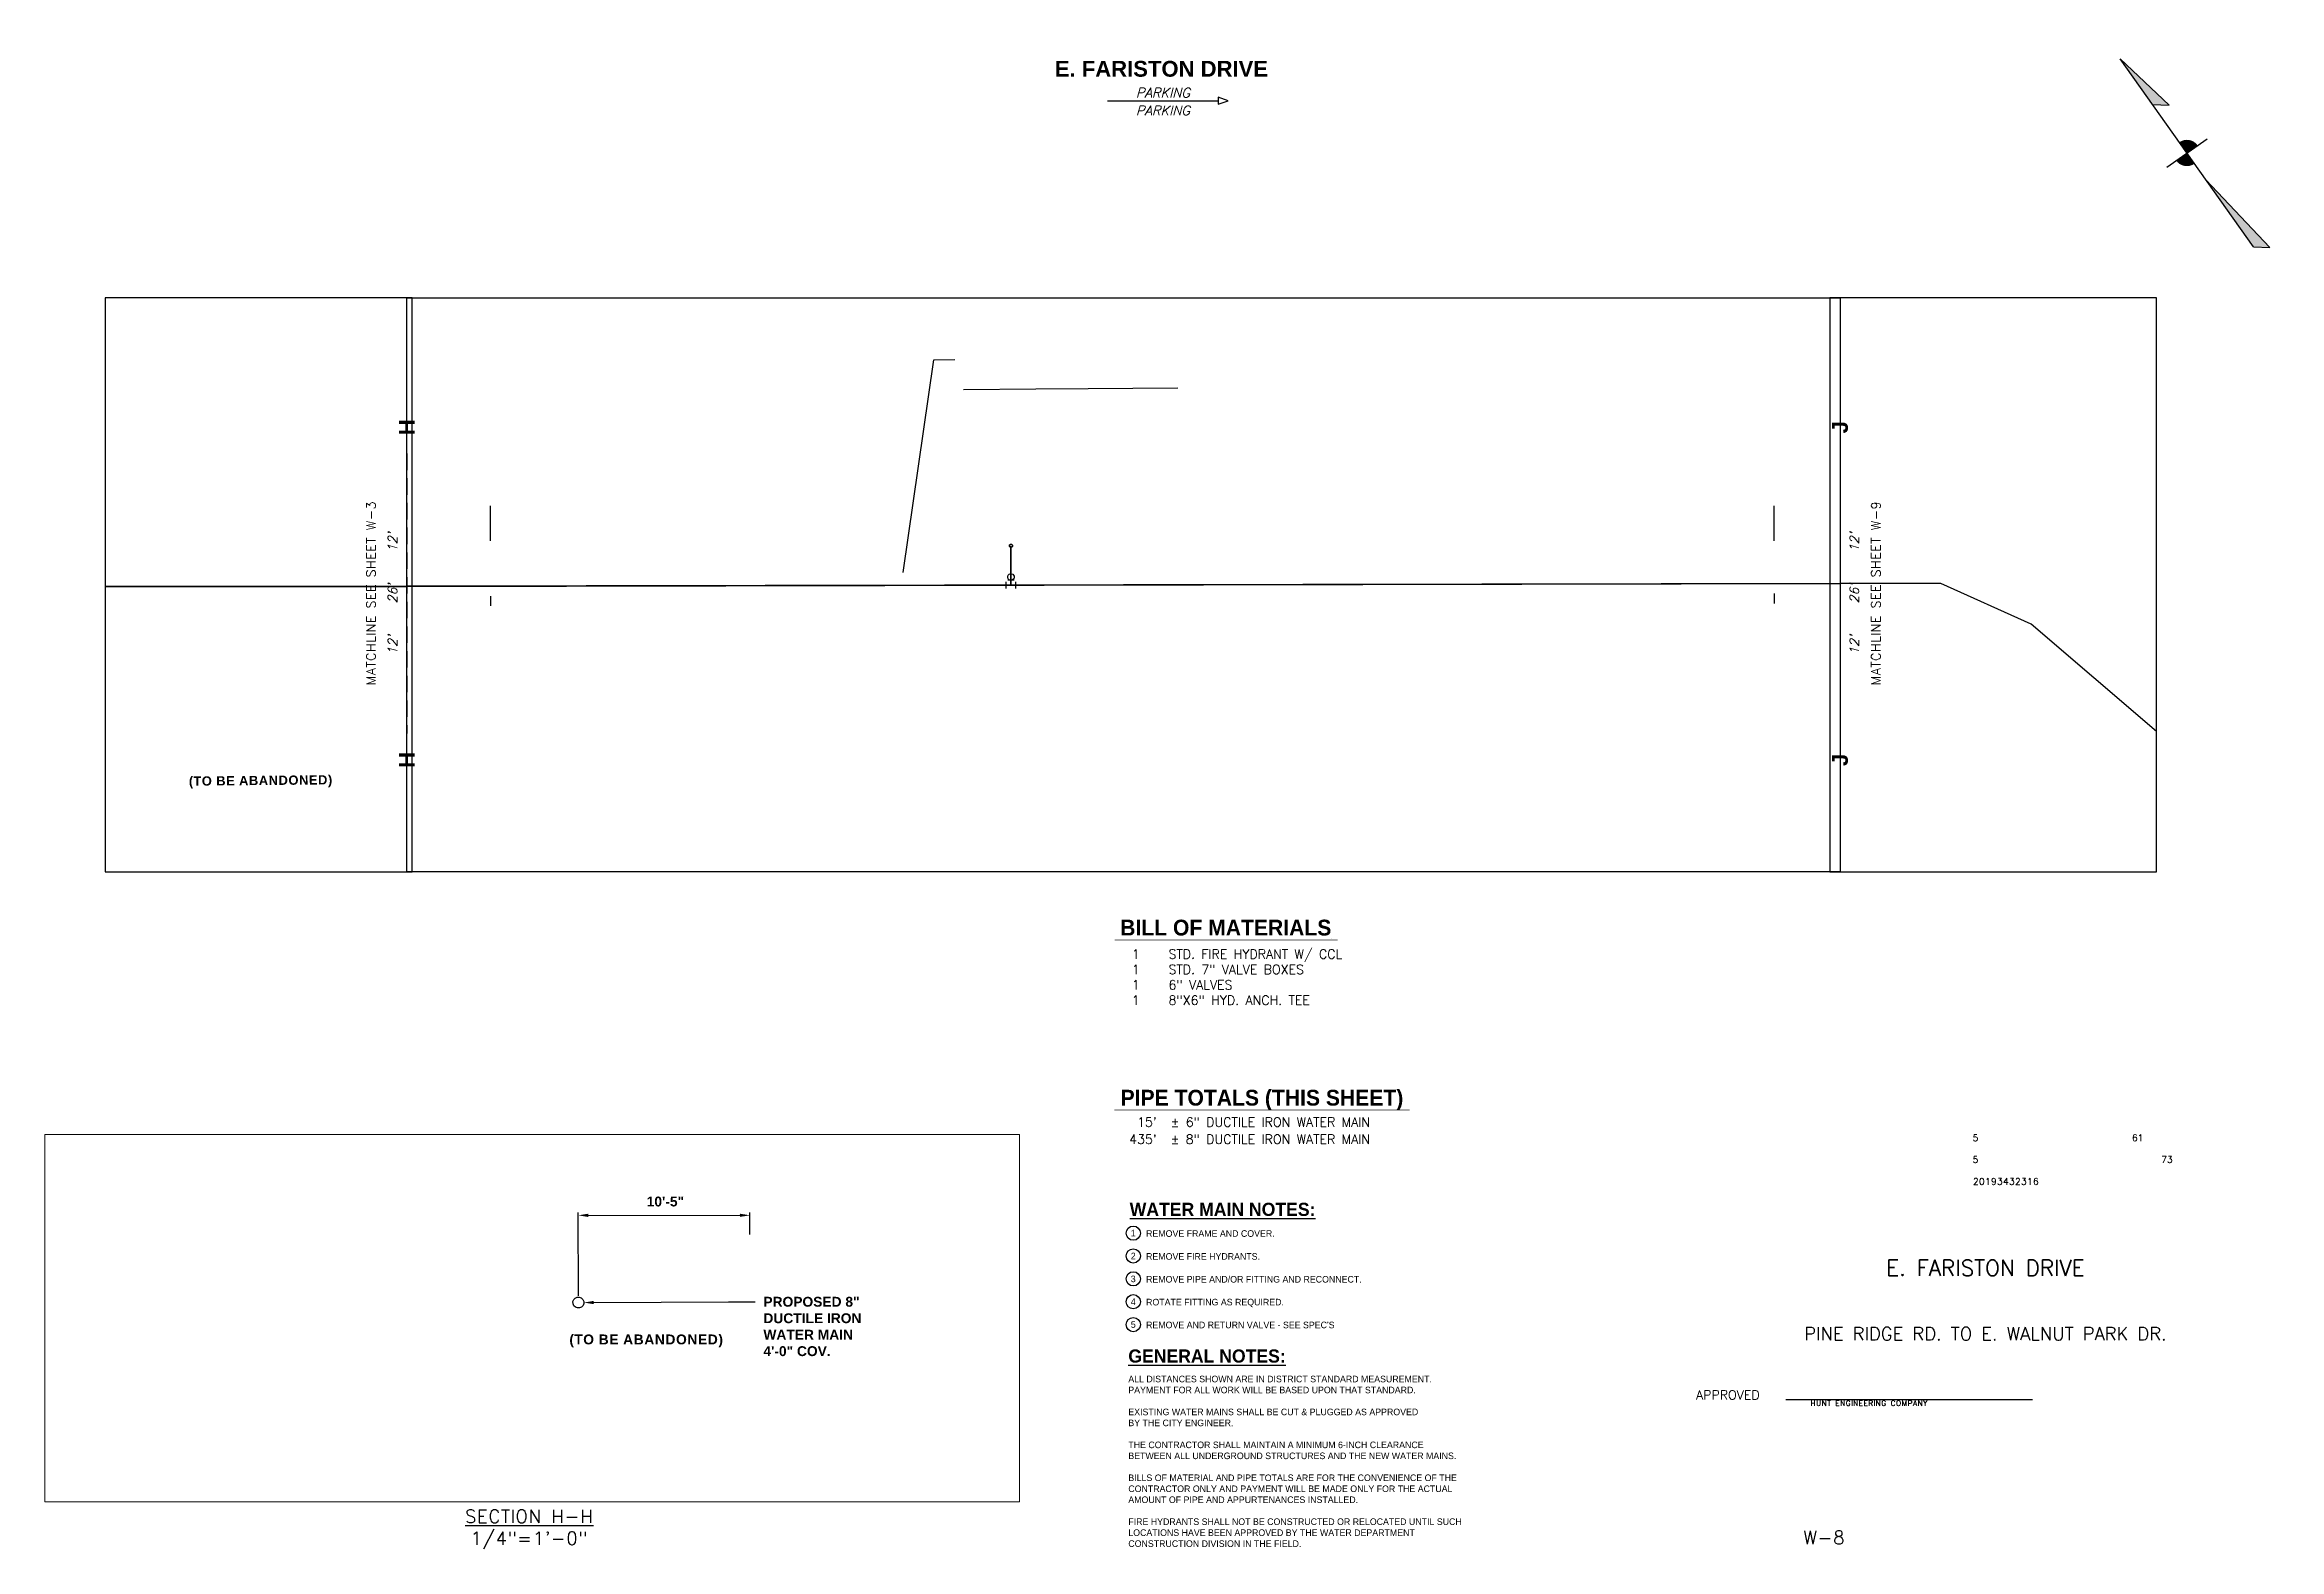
# Paper-space layout 'W8' of a CAD drawing. Header units: feet. Extents: x 1.5 to 35.4, y 0.7 to 23.5.
# The model-space entities are those that its viewports show. They can reach past a viewport. Long polylines and large blocks are cut down to what shows.
import ezdxf
from ezdxf import colors
from ezdxf.entities.mleader import LeaderData, LeaderLine
from ezdxf.enums import TextEntityAlignment as Align
from ezdxf.math import Vec2, Vec3

# ---------------------------------------------------------------- set-up
doc = ezdxf.new("R2010")
doc.units = ezdxf.units.FT
doc.header["$LTSCALE"] = 20
doc.linetypes.add('DASHED2', pattern=[0.375, 0.25, -0.125])
for name, color, linetype in [('BORDER', 4, 'Continuous'), ('C-EX-DIMENSION', 10, 'Continuous'), ('C-EX-ROW', 4, 'Continuous'), ('C-PR-WATER', 4, 'Continuous'), ('C-PR-WATER-ABAND', 3, 'Continuous'), ('C-PR-WATER-ABAND-OFF', 3, 'Continuous'), ('C-PR-WATER-DIM', 4, 'Continuous'), ('C-PR-WATER-FITTING', 4, 'Continuous'), ('C-PR-WATER-TXT', 4, 'Continuous'), ('C-PR-WATER-TXT (W-2)', 4, 'Continuous'), ('C-PR-WATER-TXT-#', 6, 'Continuous'), ('NOTES', 7, 'Continuous')]:
    doc.layers.add(name, color=color, linetype=linetype)
doc.layers.add('C-EX-ROAD-NAME', color=3, linetype='Continuous', lineweight=30)
doc.layers.add('CALC', color=10, linetype='Continuous', plot=False)
doc.layers.add('VIEWPORT', color=5, linetype='Continuous', plot=False)
doc.styles.add('ARIAL', font='arialbd.ttf', dxfattribs={"height": 0.24})
doc.styles.add('BOLD', font='BOLD.SHX')
doc.styles.add('Copy of PROPOSED', font='arialbd.ttf', dxfattribs={"height": 0.6})
doc.styles.add('EXISTING', font='simplex.shx', dxfattribs={"oblique": 15, "height": 2.8})
doc.styles.add('L100', font='MONOPLEX', dxfattribs={"height": 2})
doc.styles.add('L140Proposed', font='simplex.shx', dxfattribs={"height": 1.6})
doc.styles.add('PROPOSED', font='simplex.shx')
doc.styles.add('PROPOSED PLAN', font='arialbd.ttf', dxfattribs={"height": 2.8})
doc.styles.add('PROPOSED SECTION', font='arialbd.ttf')
doc.styles.add('Simplex Ob', font='simplex.shx', dxfattribs={"oblique": 15})
doc.styles.add('SL80', font='simplex.shx', dxfattribs={"oblique": 15, "height": 1.6})
doc.styles.get("Standard").update_dxf_attribs({"font": 'simplex.shx'})
doc.dimstyles.new('Copy of PWD Proposed Section', dxfattribs={"dimtxt": 0.6, "dimasz": 0.6, "dimexe": 0.18, "dimexo": 0.0625, "dimgap": 0.07, "dimtad": 0, "dimdec": 0, "dimlfac": 12, "dimzin": 1, "dimdsep": 46, "dimlunit": 4, "dimtxsty": 'Copy of PROPOSED', "dimcen": 0, "dimclrd": 3, "dimclre": 256, "dimclrt": 3, "dimadec": 1, "dimazin": 0, "dimtfac": 1, "dimtdec": 0, "dimtmove": 2, "dimatfit": 2, "dimfxl": 0.18, "dimfrac": 2, "dimtolj": 1, "dimtzin": 0, "dimlwd": -1, "dimarcsym": 0})
doc.dimstyles.new('PWD Proposed', dxfattribs={"dimtxt": 2.8, "dimasz": 3, "dimexe": 0.18, "dimexo": 0.0625, "dimgap": 1, "dimtad": 0, "dimdec": 0, "dimlfac": 12, "dimzin": 1, "dimdsep": 46, "dimlunit": 4, "dimtxsty": 'PROPOSED PLAN', "dimcen": 0, "dimse1": 1, "dimse2": 1, "dimclrd": 256, "dimclrt": 3, "dimadec": 1, "dimazin": 0, "dimtfac": 1, "dimtdec": 0, "dimtofl": 0, "dimtmove": 0, "dimatfit": 1, "dimfxl": 0.18, "dimfrac": 2, "dimtolj": 1, "dimtzin": 0, "dimlwd": -1, "dimarcsym": 0})

psp = doc.layouts.new('W8')

# ---------------------------------------------------------------- texts
at = {"layer": 'BORDER', "color": 4, "linetype": 'DASHED2', "ltscale": 0.05, "char_height": 0.24, "width": 1.77635683940025e-15, "attachment_point": 5, "rotation": 90, "style": 'ARIAL'}
for s, insert in [('\\pxqc;H', (6.977, 17.738)), ('\\pxqc;J', (28.76, 17.738)), ('\\pxqc;H', (6.977, 12.685)), ('\\pxqc;J', (28.76, 12.685))]:
    psp.add_mtext(s, dxfattribs=dict(at, insert=insert))
at = {"layer": 'BORDER', "color": 4, "char_height": 0.14, "width": 6.0853, "rotation": 90, "style": 'PROPOSED'}
for s, insert, attachment_point in [('{\\T1.063;MATCHLINE SEE SHEET W-3}', (6.363, 15.219), 2), ('{\\T1.063;MATCHLINE SEE SHEET W-9}', (29.374, 15.219), 8)]:
    psp.add_mtext(s, dxfattribs=dict(at, insert=insert, attachment_point=attachment_point))
at = {"layer": 'BORDER', "color": 4, "attachment_point": 5, "style": 'PROPOSED'}
for s, insert, char_height, width in [('E. FARISTON DRIVE', (30.969, 4.969), 0.24, 4.59784), ('PINE RIDGE RD. TO E. WALNUT PARK DR.', (30.969, 3.969), 0.19995, 7.31273)]:
    psp.add_mtext(s, dxfattribs=dict(at, insert=insert, char_height=char_height, width=width))
at = {"layer": 'BORDER', "color": 3, "attachment_point": 1, "style": 'PROPOSED'}
for s, insert, char_height, width in [('APPROVED', (26.572, 3.109), 0.14, 1.25), ('{\\T1.063; \\P\\H0.83295x;       W-8}', (27.181, 1.374), 0.24, 1.98748)]:
    psp.add_mtext(s, dxfattribs=dict(at, insert=insert, char_height=char_height, width=width))
at = {"layer": 'BORDER', "insert": (8.838, 1.295), "char_height": 0.2, "width": 5, "attachment_point": 2, "style": 'PROPOSED'}
psp.add_mtext('{\\T1.063;\\LSECTION H-H\\P\\l1/4"=1\'-0"}', dxfattribs=at)
at = {"layer": 'C-EX-DIMENSION', "char_height": 0.14, "width": 2.28477, "attachment_point": 5, "rotation": 90, "style": 'SL80'}
for insert in [(6.761, 15.211), (28.976, 15.211)]:
    psp.add_mtext("12'     26'     12'", dxfattribs=dict(at, insert=insert))
at = {"layer": 'C-EX-ROAD-NAME', "insert": (18.446, 23.303), "char_height": 0.24, "width": 6.96485, "attachment_point": 2, "style": 'EXISTING'}
psp.add_mtext('\\pxqc;{\\fArial|b1|i0|c0|p34;\\Q0;E. FARISTON DRIVE}', dxfattribs=at)
at = {"layer": 'NOTES', "style": 'BOLD'}
for s, p in [('BILL OF MATERIALS%%U', (19.424, 10.018)), ('PIPE TOTALS (THIS SHEET)', (19.974, 7.434))]:
    psp.add_text(s, height=0.24, dxfattribs=at).set_placement(p, align=Align.CENTER)
at = {"layer": 'NOTES'}
for s, height, style, p in [('5      ', 0.1, 'PROPOSED', (30.776, 6.895)), ('61', 0.1, 'PROPOSED', (33.196, 6.895)), ('5      ', 0.1, 'PROPOSED', (30.776, 6.564)), ('73', 0.1, 'PROPOSED', (33.642, 6.564)), ('%%UGENERAL NOTES:', 0.2, 'BOLD', (17.943, 3.53))]:
    psp.add_text(s, height=height, dxfattribs=dict(at, style=style)).set_placement(p)
at = {"layer": 'NOTES', "char_height": 0.1452, "attachment_point": 5, "rotation": 359.9887, "style": 'Simplex Ob'}
for insert, width in [((18.469, 22.82), 2.74099), ((18.469, 22.55), 1.77335)]:
    psp.add_mtext('PARKING', dxfattribs=dict(at, insert=insert, width=width))
at = {"layer": 'NOTES', "attachment_point": 1}
for s, insert, char_height, width, style in [('\\A1;1^ISTD. FIRE HYDRANT W/ CCL\\P1^ISTD. 7" VALVE BOXES\\P1^I6" VALVES\\P1^I8"X6" HYD. ANCH. TEE', (17.994, 9.805), 0.14, 3.80478, 'L140Proposed'), ('\\pxql;{\\H1.067x;\\Q0;\\T1.063;20193432316}', (30.781, 6.333), 0.09375, 4.74122, 'EXISTING'), ('ALL DISTANCES SHOWN ARE IN DISTRICT STANDARD MEASUREMENT.\\PPAYMENT FOR ALL WORK WILL BE BASED UPON THAT STANDARD.\\P\\PEXISTING WATER MAINS SHALL BE CUT & PLUGGED AS APPROVED\\PBY THE CITY ENGINEER.\\P\\PTHE CONTRACTOR SHALL MAINTAIN A MINIMUM 6-INCH CLEARANCE\\PBETWEEN ALL UNDERGROUND STRUCTURES AND THE NEW WATER MAINS.\\P\\PBILLS OF MATERIAL AND PIPE TOTALS ARE FOR THE CONVENIENCE OF THE CONTRACTOR ONLY AND PAYMENT WILL BE MADE ONLY FOR THE ACTUAL AMOUNT OF PIPE AND APPURTENANCES INSTALLED.\\P\\PFIRE HYDRANTS SHALL NOT BE CONSTRUCTED OR RELOCATED UNTIL SUCH LOCATIONS HAVE BEEN APPROVED BY THE WATER DEPARTMENT CONSTRUCTION DIVISION IN THE FIELD.', (17.943, 3.331), 0.1, 5.35633, 'L100'), ('{\\T1.125;HUNT ENGINEERING COMPANY}', (28.311, 2.953), 0.08, 3.5, 'PROPOSED')]:
    psp.add_mtext(s, dxfattribs=dict(at, insert=insert, char_height=char_height, width=width, style=style))
at = {"layer": 'NOTES', "linetype": 'Continuous', "char_height": 0.14, "style": 'L140Proposed'}
for s, width, heights, insert, attachment_point in [("15'", 0.58143, [0.167], (18.376, 7.254), 3), ('\\pxql;%%P 6" DUCTILE IRON WATER MAIN', 4.08312, [0], (18.587, 7.254), 1), ("435'", 0.58143, [0.167], (18.376, 6.993), 3), ('\\pxql;%%P 8" DUCTILE IRON WATER MAIN', 4.08312, [0], (18.587, 6.993), 1)]:
    psp.add_mtext_dynamic_manual_height_columns(s, width=width, gutter_width=14, heights=heights, dxfattribs=dict(at, insert=insert, attachment_point=attachment_point))

msp = doc.modelspace()

# ---------------------------------------------------------------- texts
at = {"layer": 'C-PR-WATER-ABAND', "insert": (2706774.22, 271973.676, -97.826), "char_height": 0.6, "width": 11.04811, "attachment_point": 1, "rotation": 324.67389, "style": 'PROPOSED SECTION'}
msp.add_mtext('{\\T1.063;(TO BE ABANDONED)}', dxfattribs=at)
at = {"layer": 'C-PR-WATER-ABAND', "color": 4, "insert": (2706501.397, 271039.297), "char_height": 2.8, "width": 48.18924, "attachment_point": 2, "rotation": 325.22355, "style": 'ARIAL'}
msp.add_mtext('\\pxql;{\\T1.063;\\C3;(TO BE ABANDONED)}', dxfattribs=at)
at = {"layer": 'C-PR-WATER-ABAND-OFF', "color": 4, "char_height": 2.8, "width": 48.18924, "attachment_point": 2, "style": 'ARIAL'}
for insert, rotation in [((2706080.464, 271348.915), 325.22355), ((2706526.341, 271316.329), 324.78844)]:
    msp.add_mtext('\\pxql;{\\T1.063;\\C3;(TO BE ABANDONED)}', dxfattribs=dict(at, insert=insert, rotation=rotation))

# ---------------------------------------------------------------- blocks, each defined once
blk = doc.blocks.new('PWD Noth Arrow')
at = {"layer": 'BORDER'}
for points in [[(0, 18), (4, 15), (0, 35)], [(0, 4), (0, 0), (4, 0, 0.414214)], [(0, 0), (-4, 0, 0.414214), (0, -4)], [(0, -35), (4, -38), (0, -10)]]:
    blk.add_hatch(color=0, dxfattribs=at).paths.add_polyline_path(points)
at = {"layer": 'BORDER', "color": 0}
for p, q in [((0, -35), (0, 35)), ((0, 35), (4, 15)), ((0, 18), (4, 15)), ((-7.5, 0), (7.5, 0)), ((4, -38), (0, -10)), ((0, -35), (4, -38))]:
    blk.add_line(p, q, dxfattribs=at)
blk = doc.blocks.new('A$C6E5C789D')
at = {"layer": 'NOTES'}
for centre in [(17.341, 5.482), (17.341, 5.135), (17.341, 4.787), (17.341, 4.44), (17.341, 4.093)]:
    blk.add_circle(centre, 0.108, dxfattribs=at)
for s, height, style, p in [('%%uWATER MAIN NOTES:', 0.2, 'BOLD', (17.287, 5.743)), ('REMOVE FRAME AND COVER.', 0.1, 'L100', (17.536, 5.426)), ('REMOVE FIRE HYDRANTS.', 0.1, 'L100', (17.536, 5.078)), ('REMOVE PIPE AND/OR FITTING AND RECONNECT.', 0.1, 'L100', (17.536, 4.731)), ('ROTATE FITTING AS REQUIRED.', 0.1, 'L100', (17.536, 4.384)), ("REMOVE AND RETURN VALVE - SEE SPEC'S", 0.1, 'L100', (17.536, 4.037))]:
    blk.add_text(s, height=height, dxfattribs=dict(at, style=style)).set_placement(p)
at = {"layer": 'NOTES', "style": 'L100'}
for s, p in [('1', (17.341, 5.482)), ('2', (17.341, 5.135)), ('3', (17.341, 4.787)), ('4', (17.341, 4.44)), ('5', (17.341, 4.093))]:
    blk.add_text(s, height=0.1, dxfattribs=at).set_placement(p, align=Align.MIDDLE)
blk = doc.blocks.new('*U100')
at = {"layer": 'C-PR-WATER-FITTING'}
for p, q in [((-0.54, -1.31), (-1.31, 0.54)), ((1, -1), (1, 1))]:
    blk.add_line(p, q, dxfattribs=at)
blk.add_lwpolyline([(-0.92, -0.38), (0, 0)], dxfattribs=at)
at = {"layer": 'C-PR-WATER-FITTING', "flags": 128}
blk.add_lwpolyline([(0, 0), (1, 0)], dxfattribs=at)
blk = doc.blocks.new('*D128')
at = {"layer": 'C-PR-WATER-DIM', "linetype": 'Continuous', "transparency": 16777216}
for p, q in [((2706118.87, 271409.21), (2706124.39, 271416.99)), ((2706109.08, 271395.38), (2706107.34, 271392.93))]:
    blk.add_line(p, q, dxfattribs=at)
at = {"layer": 'C-PR-WATER-DIM', "transparency": 16777216}
for points in [[(2706118.47, 271409.5), (2706119.28, 271408.92), (2706117.14, 271406.76)], [(2706108.67, 271395.67), (2706109.48, 271395.09), (2706110.81, 271397.83)]]:
    blk.add_solid(points, dxfattribs=at)
at = {"layer": 'C-PR-WATER-DIM', "transparency": 16777216, "insert": (2706128.52, 271422.82), "char_height": 2.8, "attachment_point": 5, "rotation": 54.6733, "style": 'PROPOSED PLAN'}
blk.add_mtext('\\A1;10\'-11"', dxfattribs=at)
blk = doc.blocks.new('*D133')
at = {"layer": 'C-PR-WATER-DIM', "linetype": 'Continuous', "transparency": 16777216}
for p, q in [((2706176.86, 271368.11), (2706183.01, 271376.78)), ((2706167.14, 271354.42), (2706165.41, 271351.97))]:
    blk.add_line(p, q, dxfattribs=at)
at = {"layer": 'C-PR-WATER-DIM', "transparency": 16777216}
for points in [[(2706176.45, 271368.4), (2706177.26, 271367.83), (2706175.12, 271365.67)], [(2706166.73, 271354.71), (2706167.55, 271354.13), (2706168.88, 271356.87)]]:
    blk.add_solid(points, dxfattribs=at)
at = {"layer": 'C-PR-WATER-DIM', "transparency": 16777216, "insert": (2706186.51, 271381.72), "char_height": 2.8, "attachment_point": 5, "rotation": 54.6509, "style": 'PROPOSED PLAN'}
blk.add_mtext('\\A1;10\'-9"', dxfattribs=at)
blk = doc.blocks.new('*D134')
at = {"layer": 'C-PR-WATER-DIM', "linetype": 'Continuous', "transparency": 16777216}
for p, q in [((2706495.24, 271142.47), (2706501.39, 271151.14)), ((2706485.96, 271129.38), (2706484.23, 271126.93))]:
    blk.add_line(p, q, dxfattribs=at)
at = {"layer": 'C-PR-WATER-DIM', "transparency": 16777216}
for points in [[(2706494.83, 271142.76), (2706495.65, 271142.18), (2706493.51, 271140.02)], [(2706485.55, 271129.67), (2706486.37, 271129.09), (2706487.7, 271131.82)]]:
    blk.add_solid(points, dxfattribs=at)
at = {"layer": 'C-PR-WATER-DIM', "transparency": 16777216, "insert": (2706504.89, 271156.08), "char_height": 2.8, "attachment_point": 5, "rotation": 54.6634, "style": 'PROPOSED PLAN'}
blk.add_mtext('\\A1;10\'-1"', dxfattribs=at)
blk = doc.blocks.new('*D135')
at = {"layer": 'C-PR-WATER-DIM', "linetype": 'Continuous', "transparency": 16777216}
for p, q in [((2706535.98, 271108.85), (2706546.68, 271118.45)), ((2706526.82, 271100.62), (2706524.58, 271098.61))]:
    blk.add_line(p, q, dxfattribs=at)
at = {"layer": 'C-PR-WATER-DIM', "transparency": 16777216}
for points in [[(2706535.65, 271109.22), (2706536.31, 271108.48), (2706533.75, 271106.84)], [(2706526.48, 271100.99), (2706527.15, 271100.25), (2706529.05, 271102.62)]]:
    blk.add_solid(points, dxfattribs=at)
at = {"layer": 'C-PR-WATER-DIM', "transparency": 16777216, "insert": (2706550.43, 271121.82), "char_height": 2.8, "attachment_point": 5, "rotation": 41.9214, "style": 'PROPOSED PLAN'}
blk.add_mtext('\\A1;6\'-4"', dxfattribs=at)
blk = doc.blocks.new('*D136')
at = {"layer": 'C-PR-WATER-DIM', "linetype": 'Continuous', "transparency": 16777216}
for p, q in [((2706555.1, 271081.04), (2706568.53, 271086.52)), ((2706541.51, 271075.49), (2706538.73, 271074.35))]:
    blk.add_line(p, q, dxfattribs=at)
at = {"layer": 'C-PR-WATER-DIM', "transparency": 16777216}
for points in [[(2706554.91, 271081.5), (2706555.29, 271080.58), (2706552.32, 271079.9)], [(2706541.32, 271075.95), (2706541.7, 271075.02), (2706544.29, 271076.62)]]:
    blk.add_solid(points, dxfattribs=at)
at = {"layer": 'C-PR-WATER-DIM', "transparency": 16777216, "insert": (2706573.19, 271088.43), "char_height": 2.8, "attachment_point": 5, "rotation": 22.2232, "style": 'PROPOSED PLAN'}
blk.add_mtext('\\A1;8\'-8"', dxfattribs=at)
blk = doc.blocks.new('*D165')
at = {"layer": 'C-PR-WATER-DIM', "linetype": 'Continuous', "transparency": 16777216}
for p, q in [((2706572.66, 271364.06), (2706574.39, 271366.51)), ((2706566.59, 271355.5), (2706560.66, 271347.14))]:
    blk.add_line(p, q, dxfattribs=at)
at = {"layer": 'C-PR-WATER-DIM', "transparency": 16777216}
for points in [[(2706572.25, 271364.35), (2706573.06, 271363.77), (2706570.92, 271361.62)], [(2706566.18, 271355.79), (2706566.99, 271355.21), (2706568.32, 271357.94)]]:
    blk.add_solid(points, dxfattribs=at)
at = {"layer": 'C-PR-WATER-DIM', "transparency": 16777216, "insert": (2706557.72, 271342.99), "char_height": 2.8, "attachment_point": 5, "rotation": 54.6739, "style": 'PROPOSED PLAN'}
blk.add_mtext('\\A1;4\'-6"', dxfattribs=at)
blk = doc.blocks.new('*D193')
at = {"layer": 'C-PR-WATER-TXT', "lineweight": -2, "transparency": 16777216}
for p, q in [((2706776.02, 271975.27), (2706778.95, 271979.42)), ((2706786.68, 271972.29), (2706787.46, 271973.39))]:
    blk.add_line(p, q, dxfattribs=at)
at = {"layer": 'C-PR-WATER-TXT', "color": 3, "linetype": 'Continuous', "transparency": 16777216}
blk.add_line((2706779.34, 271978.92), (2706786.87, 271973.59), dxfattribs=at)
at = {"layer": 'C-PR-WATER-TXT', "color": 3, "transparency": 16777216}
for points in [[(2706779.28, 271978.84), (2706779.4, 271979), (2706778.85, 271979.27)], [(2706786.81, 271973.51), (2706786.92, 271973.67), (2706787.36, 271973.24)]]:
    blk.add_solid(points, dxfattribs=at)
at = {"layer": 'C-PR-WATER-TXT', "color": 3, "transparency": 16777216, "insert": (2706783.65, 271976.89), "char_height": 0.6, "attachment_point": 5, "rotation": 324.6855, "style": 'Copy of PROPOSED'}
blk.add_mtext('\\A1;10\'-5"', dxfattribs=at)
blk = doc.blocks.new('*U87')
at = {"layer": 'C-PR-WATER-FITTING', "linetype": 'Continuous'}
for p, q in [((-1.01, -0.99), (-0.99, 1.01)), ((3, -1.5), (3, 0.5))]:
    blk.add_line(p, q, dxfattribs=at)
for points in [[(-1, 0.01), (0, 0)], [(0, 0), (2, -0.5)], [(2, -0.5), (3, -0.5)]]:
    blk.add_lwpolyline(points, dxfattribs=at)
blk = doc.blocks.new('*U213')
at = {"layer": 'C-PR-WATER-FITTING'}
for p, q in [((-1.01, 0.99), (0.99, 1.01)), ((-1.41, -0.01), (0.01, -1.41))]:
    blk.add_line(p, q, dxfattribs=at)
at = {"layer": 'C-PR-WATER-FITTING', "flags": 128}
blk.add_lwpolyline([(-0.01, 1), (0, 0), (-0.7, -0.71)], dxfattribs=at)
blk = doc.blocks.new('*U214')
at = {"layer": 'C-PR-WATER-FITTING'}
for p, q in [((1.41, 0.01), (-0.01, 1.41)), ((1.01, -0.99), (-0.99, -1.01))]:
    blk.add_line(p, q, dxfattribs=at)
at = {"layer": 'C-PR-WATER-FITTING', "flags": 128}
blk.add_lwpolyline([(0.01, -1), (0, 0), (0.7, 0.71)], dxfattribs=at)
blk = doc.blocks.new('*U215')
at = {"layer": 'C-PR-WATER-FITTING'}
for p, q in [((-0.01, -1.41), (-1.41, 0.01)), ((0.99, -1.01), (1.01, 0.99))]:
    blk.add_line(p, q, dxfattribs=at)
at = {"layer": 'C-PR-WATER-FITTING', "flags": 128}
blk.add_lwpolyline([(1, -0.01), (0, 0), (-0.71, -0.7)], dxfattribs=at)
blk = doc.blocks.new('*U216')
at = {"layer": 'C-PR-WATER-FITTING'}
for p, q in [((-0.01, 1.41), (1.41, 0.01)), ((-1.01, 0.99), (-0.99, -1.01))]:
    blk.add_line(p, q, dxfattribs=at)
at = {"layer": 'C-PR-WATER-FITTING', "flags": 128}
blk.add_lwpolyline([(0.7, 0.71), (0, 0), (-1, -0.01)], dxfattribs=at)
blk = doc.blocks.new('*D231')
at = {"layer": 'C-PR-WATER-DIM', "linetype": 'Continuous', "transparency": 16777216}
for p, q in [((2706456.41, 271446.46), (2706458.14, 271448.91)), ((2706450.64, 271438.29), (2706444.24, 271429.22))]:
    blk.add_line(p, q, dxfattribs=at)
at = {"layer": 'C-PR-WATER-DIM', "transparency": 16777216}
for points in [[(2706456, 271446.75), (2706456.82, 271446.17), (2706454.68, 271444.01)], [(2706450.23, 271438.58), (2706451.05, 271438), (2706452.37, 271440.74)]]:
    blk.add_solid(points, dxfattribs=at)
at = {"layer": 'C-PR-WATER-DIM', "transparency": 16777216, "insert": (2706441.3, 271425.07), "char_height": 2.8, "attachment_point": 5, "rotation": 54.7679, "style": 'PROPOSED PLAN'}
blk.add_mtext('\\A1;4\'-0"', dxfattribs=at)
blk = doc.blocks.new('*U256')
at = {"layer": 'C-PR-WATER-FITTING'}
blk.add_line((-0.04, -1.51), (0.05, 1.49), dxfattribs=at)
for points in [[(-0.95, 1.52), (1.05, 1.46)], [(1.47, -1.05), (1.53, 0.95)], [(0, -0.01), (1.5, -0.05)], [(-1.04, -1.48), (0.96, -1.54)]]:
    blk.add_lwpolyline(points, dxfattribs=at)
blk.add_circle((2.5, -0.08), 1, dxfattribs=at)
blk = doc.blocks.new('*U257')
at = {"layer": 'C-PR-WATER-FITTING'}
h = blk.add_hatch(color=256, dxfattribs=at)
h.dxf.hatch_style = 1
h.paths.add_polyline_path([(0.5, -0.01, 1), (-0.5, -0.01, 1)])
blk.add_circle((0, -0.01), 0.5, dxfattribs=at)
blk = doc.blocks.new('*D239')
at = {"layer": 'C-PR-WATER-DIM', "linetype": 'Continuous', "transparency": 16777216}
for p, q in [((2706487.98, 271424.08), (2706489.71, 271426.53)), ((2706481.93, 271415.52), (2706475.8, 271406.85))]:
    blk.add_line(p, q, dxfattribs=at)
at = {"layer": 'C-PR-WATER-DIM', "transparency": 16777216}
for points in [[(2706487.57, 271424.37), (2706488.39, 271423.79), (2706486.25, 271421.63)], [(2706481.52, 271415.8), (2706482.34, 271415.23), (2706483.66, 271417.97)]]:
    blk.add_solid(points, dxfattribs=at)
at = {"layer": 'C-PR-WATER-DIM', "transparency": 16777216, "insert": (2706472.87, 271402.69), "char_height": 2.8, "attachment_point": 5, "rotation": 54.7577, "style": 'PROPOSED PLAN'}
blk.add_mtext('\\A1;4\'-6"', dxfattribs=at)
blk = doc.blocks.new('*D240')
at = {"layer": 'C-PR-WATER-DIM', "linetype": 'Continuous', "transparency": 16777216}
for p, q in [((2706512.93, 271409.28), (2706514.66, 271411.74)), ((2706508.12, 271402.46), (2706500.77, 271392.02))]:
    blk.add_line(p, q, dxfattribs=at)
at = {"layer": 'C-PR-WATER-DIM', "transparency": 16777216}
for points in [[(2706512.53, 271409.57), (2706513.34, 271409), (2706511.21, 271406.83)], [(2706507.72, 271402.75), (2706508.53, 271402.17), (2706509.85, 271404.91)]]:
    blk.add_solid(points, dxfattribs=at)
at = {"layer": 'C-PR-WATER-DIM', "transparency": 16777216, "insert": (2706497.85, 271387.87), "char_height": 2.8, "attachment_point": 5, "rotation": 54.8341, "style": 'PROPOSED PLAN'}
blk.add_mtext('\\A1;2\'-4"', dxfattribs=at)

# ---------------------------------------------------------------- dimensions: what is measured, and where the dimension line sits
at = {"layer": 'C-PR-WATER-DIM'}
for base, p1, p2, angle, picture, middle in [((2706454.68, 271444.007), (2706449.029, 271443.097), (2706451.338, 271446.368), 54.76793, '*D231', (2706441.303, 271425.066)), ((2706110.81, 271397.83), (2706112.504, 271410.044), (2706106.175, 271401.115), 234.67334, '*D128', (2706128.52, 271422.819)), ((2706486.25, 271421.633), (2706480.314, 271420.328), (2706482.905, 271423.996), 54.75774, '*D239', (2706472.869, 271402.694)), ((2706511.206, 271406.832), (2706506.53, 271407.252), (2706507.883, 271409.173), 54.8341, '*D240', (2706497.848, 271387.871)), ((2706168.878, 271356.866), (2706178.028, 271363.606), (2706171.785, 271354.805), 234.6509, '*D133', (2706186.508, 271381.721)), ((2706568.32, 271357.945), (2706572.384, 271360.58), (2706569.782, 271356.909), 234.67389, '*D165', (2706557.721, 271342.99)), ((2706487.697, 271131.825), (2706494.682, 271139.186), (2706488.872, 271130.992), 234.66342, '*D134', (2706504.891, 271156.076)), ((2706529.049, 271102.623), (2706535.42, 271104.982), (2706530.72, 271100.762), 221.92135, '*D135', (2706550.428, 271121.82)), ((2706544.288, 271076.621), (2706552.324, 271079.905), (2706544.288, 271076.621), 202.22315, '*D136', (2706573.195, 271088.432))]:
    dim = msp.add_linear_dim(base=base, p1=p1, p2=p2, angle=angle, dimstyle='PWD Proposed', override={"dimclrt": 256}, dxfattribs=at)
    dim.commit()
    dim.dimension.update_dxf_attribs({"geometry": picture, "text_midpoint": middle, "dimtype": 161})
at = {"layer": 'C-PR-WATER-TXT', "color": 3}
dim = msp.add_linear_dim(base=(2706787.356, 271973.242), p1=(2706775.98, 271975.218), p2=(2706786.644, 271972.238), angle=324.68546, dimstyle='Copy of PWD Proposed Section', override={"dimtxt": 1}, dxfattribs=at)
dim.commit()
dim.dimension.update_dxf_attribs({"geometry": '*D193', "text_midpoint": (2706783.653, 271976.885), "dimtype": 160})

# ---------------------------------------------------------------- linework, layer by layer
at = {"layer": 'C-PR-WATER'}
for p, q in [((2706425.907, 271459.5), (2706460.677, 271434.858)), ((2706462.02, 271433.294), (2706460.677, 271434.858)), ((2706462.02, 271433.294), (2706495.291, 271409.714)), ((2706529.061, 271102.625), (2706084.595, 271416.347)), ((2706495.422, 271409.627), (2706504.889, 271411.302)), ((2706504.882, 271411.301), (2706512.617, 271405.819)), ((2706512.617, 271405.819), (2706514.163, 271396.333)), ((2706514.189, 271396.316), (2706588.374, 271343.732)), ((2706300.177, 271268.464), (2706305.09, 271275.394)), ((2706298.154, 271265.606), (2706299.022, 271266.832)), ((2706544.288, 271076.622), (2706529.06, 271102.625)), ((2706544.288, 271076.622), (2706560.899, 271010.487))]:
    msp.add_line(p, q, dxfattribs=at)
at = {"layer": 'C-PR-WATER', "color": 6, "linetype": 'Continuous'}
msp.add_circle((2706775.787, 271974.946), 0.333, dxfattribs=at)
at = {"layer": 'CALC'}
for p, q in [((2706050.89, 271440.229), (2705971.915, 271496.2)), ((2706050.89, 271440.229), (2706075.493, 271422.903)), ((2706075.493, 271422.903), (2706148.053, 271371.556))]:
    msp.add_line(p, q, dxfattribs=at)
for points in [[(2706199.392, 271620.008), (2706064.931, 271430.261), (2706148.053, 271371.531)], [(2706064.993, 271430.234), (2706199.402, 271620.018)], [(2706199.402, 271620.018), (2706064.993, 271430.234)], [(2706282.513, 271561.115), (2706319.105, 271535.182), (2706328.757, 271536.921), (2706424.245, 271469.246), (2706425.916, 271459.445), (2706460.677, 271434.858), (2706462.02, 271433.294), (2706495.291, 271409.714), (2706504.883, 271411.301), (2706512.609, 271405.823), (2706514.189, 271396.316), (2706587.368, 271344.014)], [(2706064.909, 271430.276), (2705971.903, 271496.219)], [(2706148.053, 271371.556), (2705971.915, 271496.2)], [(2706031.248, 271454.213), (2706039.524, 271465.901)], [(2706148.213, 271371.442), (2706503.858, 271120.414)], [(2706298.154, 271265.606), (2706304.814, 271274.977)], [(2706508.182, 270665.248), (2706551.529, 270994.831), (2706560.899, 271010.487), (2706544.288, 271076.622), (2706529.06, 271102.625), (2706504.182, 271120.185)], [(2706528.695, 270821.215), (2706551.529, 270994.831), (2706560.899, 271010.487), (2706544.288, 271076.622), (2706529.065, 271102.618), (2706504.182, 271120.185)]]:
    msp.add_lwpolyline(points, dxfattribs=at)
msp.add_lwpolyline([(2706508.182, 270665.248, -0.0013692), (2706551.529, 270994.831), (2706560.899, 271010.487), (2706544.288, 271076.621), (2706529.06, 271102.625), (2706504.182, 271120.185)], format="xyb", dxfattribs=at)

# ---------------------------------------------------------------- block references
at = {"layer": 'C-PR-WATER-FITTING'}
for name, p, rotation in [('*U87', (2706460.677, 271434.858), 324.673888888468), ('*U214', (2706504.883, 271411.301), 279.6627549989162), ('*U213', (2706495.422, 271409.627), 279.6627549989162), ('*U215', (2706512.609, 271405.823), 279.6627549989162), ('*U216', (2706514.17, 271396.329), 279.6627549989162), ('*U257', (2706305.084, 271275.396), 56.47756110949388), ('*U256', (2706298.154, 271265.606), 56.47756110949388), ('*U100', (2706529.065, 271102.618), 302.1738888645055), ('*U100', (2706544.288, 271076.622), 280.6531324194436)]:
    msp.add_blockref(name, p, dxfattribs=dict(at, rotation=rotation))

msp.set_redraw_order([(e.dxf.handle, doc.entitydb.next_handle()) for e in msp.query("TEXT MTEXT ATTDEF DIMENSION ARC_DIMENSION")])  # texts and dimensions are drawn at this point

# ---------------------------------------------------------------- leaders
at = {"layer": 'C-PR-WATER-TXT'}
ml = msp.add_multileader_mtext('Standard', dxfattribs=at)
ml.set_content('PROPOSED 8" DUCTILE IRON\\PWATER MAIN 4\'-0" COV.', color=256, style='PROPOSED SECTION')
ml.set_leader_properties(color=256)
ml.build(insert=Vec2(0, 0))
ml.multileader.update_dxf_attribs({"dogleg_length": 15, "arrow_head_size": 0.6})
ctx = ml.context
ctx.base_point, ctx.char_height, ctx.arrow_head_size, ctx.landing_gap_size, ctx.plane_origin, ctx.plane_x_axis, ctx.plane_y_axis = Vec3(2706668.623, 272047.586, -97.826), 0.6, 0.6, 0.5, Vec3(2706735.016, 272045.652, -97.826), Vec3(0.8158742, -0.5782295), Vec3(0.5782295, 0.8158742)
notes = []
notes.append((ctx, [(0, (1, 1, 0), (2706667.304, 272048.521, -97.826), (0.8158742, -0.5782295), 1.616, [(0, [(2706660.742, 272057.339, -97.826)], 0, [])])]))
ctx.mtext.insert, ctx.mtext.text_direction, ctx.mtext.rotation, ctx.mtext.width, ctx.mtext.defined_height, ctx.mtext.flow_direction = Vec3(2706669.207, 272047.546, -97.826), Vec3(0.8158742, -0.5782295), 5.6666284, 123.17846, 1.675, 5
ml = msp.add_multileader_mtext('Standard', dxfattribs=at)
ml.set_content('PROPOSED 8" DUCTILE IRON\\PWATER MAIN 4\'-0" COV.', color=256, style='PROPOSED SECTION')
ml.set_leader_properties(color=256)
ml.build(insert=Vec2(0, 0))
ml.multileader.update_dxf_attribs({"dogleg_length": 15, "arrow_head_size": 0.6})
ctx = ml.context
ctx.base_point, ctx.char_height, ctx.arrow_head_size, ctx.landing_gap_size, ctx.plane_origin, ctx.plane_x_axis, ctx.plane_y_axis = Vec3(2706784.581, 271968.764, -97.826), 0.6, 0.6, 0.5, Vec3(2706849.373, 271963.151, -97.826), Vec3(0.8158742, -0.5782295), Vec3(0.5782295, 0.8158742)
notes.append((ctx, [(0, (1, 1, 0), (2706783.263, 271969.699, -97.826), (0.8158742, -0.5782295), 1.616, [(0, [(2706776.057, 271974.751, -97.826)], 0, [])])]))
ctx.mtext.insert, ctx.mtext.text_direction, ctx.mtext.rotation, ctx.mtext.width, ctx.mtext.defined_height, ctx.mtext.flow_direction = Vec3(2706785.165, 271968.724, -97.826), Vec3(0.8158742, -0.5782295), 5.6666284, 6.22714, 1.675, 5
at = {"layer": 'C-PR-WATER-TXT (W-2)'}
ml = msp.add_multileader_mtext('Standard', dxfattribs=at)
ml.set_content('PROPOSED 8" DUCTILE IRON {\\LWATER MAIN 4\'-0" COV.}', color=256, style='ARIAL')
ml.set_leader_properties(color=256)
ml.build(insert=Vec2(0, 0))
ml.multileader.update_dxf_attribs({"dogleg_length": 5})
ctx = ml.context
ctx.base_point, ctx.landing_gap_size, ctx.plane_origin, ctx.plane_x_axis, ctx.plane_y_axis = Vec3(2706158.548, 271425.091), 2.5, Vec3(2706013.91, 271621.238), Vec3(0.5782295, 0.8158742), Vec3(-0.8158742, 0.5782295)
notes.append((ctx, [(1, (1, 1, 0), (2706208.959, 271496.221), (-0.5782295, -0.8158742), 2.766, [(0, [(2706147.472, 271546.694)], 0, [])])]))
ctx.mtext.insert, ctx.mtext.text_direction, ctx.mtext.rotation, ctx.mtext.width, ctx.mtext.defined_height, ctx.mtext.flow_direction = Vec3(2706158.036, 271428.519), Vec3(0.5782295, 0.8158742), 0.9542394, 87.98644, 38.555, 5
ml = msp.add_multileader_mtext('Standard', dxfattribs=at)
ml.set_content('PROPOSED 8" DUCTILE IRON {\\LWATER MAIN 4\'-0" COV.}', color=256, style='ARIAL')
ml.set_leader_properties(color=256)
ml.build(insert=Vec2(0, 0))
ml.multileader.update_dxf_attribs({"dogleg_length": 5})
ctx = ml.context
ctx.base_point, ctx.landing_gap_size, ctx.plane_origin, ctx.plane_x_axis, ctx.plane_y_axis = Vec3(2706333.973, 271465.831), 2.5, Vec3(2706511.2, 271615.169), Vec3(0.8203154, -0.5719114), Vec3(0.5719114, 0.8203154)
notes.append((ctx, [(0, (1, 1, 0), (2706321.781, 271474.331), (0.8203154, -0.5719114), 14.862, [(0, [(2706361.122, 271513.983)], 0, [])])]))
ctx.mtext.insert, ctx.mtext.text_direction, ctx.mtext.rotation, ctx.mtext.width, ctx.mtext.defined_height, ctx.mtext.flow_direction = Vec3(2706337.396, 271466.37), Vec3(0.8203154, -0.5719114), 5.6743512, 87.98644, 38.555, 5
ml = msp.add_multileader_mtext('Standard', dxfattribs=at)
ml.set_content('PROPOSED 8" DUCTILE IRON {\\LWATER MAIN 4\'-0" COV.}', color=256, style='ARIAL')
ml.set_leader_properties(color=256)
ml.build(insert=Vec2(0, 0))
ml.multileader.update_dxf_attribs({"dogleg_length": 5})
ctx = ml.context
ctx.base_point, ctx.landing_gap_size, ctx.plane_origin, ctx.plane_x_axis, ctx.plane_y_axis = Vec3(2706323.892, 271331.344), 2.5, Vec3(2706445.958, 271343.498), Vec3(0.8203154, -0.5719114), Vec3(0.5719114, 0.8203154)
notes.append((ctx, [(0, (1, 1, 0), (2706318.62, 271335.019), (0.8203154, -0.5719114), 6.427, [(0, [(2706270.932, 271284.823)], 0, [])])]))
ctx.mtext.insert, ctx.mtext.text_direction, ctx.mtext.rotation, ctx.mtext.width, ctx.mtext.defined_height, ctx.mtext.flow_direction = Vec3(2706327.316, 271331.883), Vec3(0.8203154, -0.5719114), 5.6743512, 87.98644, 38.555, 5
ml = msp.add_multileader_mtext('Standard', dxfattribs=at)
ml.set_content('PROPOSED 8" DUCTILE IRON {\\LWATER MAIN 4\'-0" COV.}', color=256, style='ARIAL')
ml.set_leader_properties(color=256)
ml.build(insert=Vec2(0, 0))
ml.multileader.update_dxf_attribs({"dogleg_length": 5})
ctx = ml.context
ctx.base_point, ctx.landing_gap_size, ctx.plane_origin, ctx.plane_x_axis, ctx.plane_y_axis = Vec3(2706604.031, 270943.391), 2.5, Vec3(2706206.737, 271054.581), Vec3(0.1304081, 0.9914604), Vec3(-0.9914604, 0.1304081)
notes.append((ctx, [(0, (1, 1, 0), (2706603.67, 270940.649), (0.1304081, 0.9914604), 2.766, [(0, [(2706543.987, 270937.489)], 0, [])])]))
ctx.mtext.insert, ctx.mtext.text_direction, ctx.mtext.rotation, ctx.mtext.width, ctx.mtext.defined_height, ctx.mtext.flow_direction = Vec3(2706601.977, 270946.182), Vec3(0.1304081, 0.9914604), 1.4400157, 87.98644, 38.555, 5
ml = msp.add_multileader_mtext('Standard', dxfattribs=at)
ml.set_content('PROPOSED 8" DUCTILE IRON {\\LWATER MAIN 4\'-4" COV.}', color=256, style='ARIAL')
ml.set_leader_properties(color=256)
ml.build(insert=Vec2(0, 0))
ml.multileader.update_dxf_attribs({"dogleg_length": 5})
ctx = ml.context
ctx.base_point, ctx.landing_gap_size, ctx.plane_origin, ctx.plane_x_axis, ctx.plane_y_axis = Vec3(2706465.744, 270918.392), 2.5, Vec3(2706068.45, 271029.582), Vec3(0.1304081, 0.9914604), Vec3(-0.9914604, 0.1304081)
notes.append((ctx, [(0, (1, 1, 0), (2706465.383, 270915.65), (0.1304081, 0.9914604), 2.766, [(0, [(2706529.192, 270824.974)], 0, [])])]))
ctx.mtext.insert, ctx.mtext.text_direction, ctx.mtext.rotation, ctx.mtext.width, ctx.mtext.defined_height, ctx.mtext.flow_direction = Vec3(2706463.69, 270921.184), Vec3(0.1304081, 0.9914604), 1.4400157, 87.98644, 38.555, 5
at = {"layer": 'C-PR-WATER-TXT-#'}
ml = msp.add_multileader_mtext('Standard', dxfattribs=at)
ml.set_content('1  ', color=256)
ml.set_leader_properties(color=256)
ml.build(insert=Vec2(0, 0))
ml.multileader.update_dxf_attribs({"dogleg_length": 1.5, "arrow_head_size": 2})
ctx = ml.context
ctx.base_point, ctx.char_height, ctx.arrow_head_size, ctx.landing_gap_size, ctx.plane_origin, ctx.plane_x_axis, ctx.plane_y_axis = Vec3(2706151.378, 271643.876), 2, 2, 1.7, Vec3(2706169.425, 271665.226), Vec3(0.5814185, 0.8136047), Vec3(-0.8136047, 0.5814185)
ctx.text_align_type = 2
notes.append((ctx, [(0, (0, 0, 0), (0, 0), (1, 0), 1, [])]))
ctx.mtext.insert, ctx.mtext.text_direction, ctx.mtext.rotation, ctx.mtext.width, ctx.mtext.alignment, ctx.mtext.line_spacing_factor, ctx.mtext.flow_direction = Vec3(2706151.83, 271646.228), Vec3(0.5814185, 0.8136047), 0.9503253, 0.47619, 3, 0.75, 5
ml = msp.add_multileader_mtext('Standard', dxfattribs=at)
ml.set_content('1  ', color=256)
ml.set_leader_properties(color=256)
ml.build(insert=Vec2(0, 0))
ml.multileader.update_dxf_attribs({"dogleg_length": 1.5, "arrow_head_size": 2})
ctx = ml.context
ctx.base_point, ctx.char_height, ctx.arrow_head_size, ctx.landing_gap_size, ctx.plane_origin, ctx.plane_x_axis, ctx.plane_y_axis = Vec3(2706187.322, 271611.384), 2, 2, 1.7, Vec3(2706205.369, 271632.734), Vec3(0.5814185, 0.8136047), Vec3(-0.8136047, 0.5814185)
ctx.text_align_type = 2
notes.append((ctx, [(0, (0, 0, 0), (0, 0), (1, 0), 1, [])]))
ctx.mtext.insert, ctx.mtext.text_direction, ctx.mtext.rotation, ctx.mtext.width, ctx.mtext.alignment, ctx.mtext.line_spacing_factor, ctx.mtext.flow_direction = Vec3(2706187.774, 271613.736), Vec3(0.5814185, 0.8136047), 0.9503253, 0.47619, 3, 0.75, 5
ml = msp.add_multileader_mtext('Standard', dxfattribs=at)
ml.set_content('1  ', color=256)
ml.set_leader_properties(color=256)
ml.build(insert=Vec2(0, 0))
ml.multileader.update_dxf_attribs({"dogleg_length": 1.5, "arrow_head_size": 2})
ctx = ml.context
ctx.base_point, ctx.char_height, ctx.arrow_head_size, ctx.landing_gap_size, ctx.plane_origin, ctx.plane_x_axis, ctx.plane_y_axis = Vec3(2706180.221, 271582.591), 2, 2, 1.7, Vec3(2706198.268, 271603.941), Vec3(0.5814185, 0.8136047), Vec3(-0.8136047, 0.5814185)
ctx.text_align_type = 2
notes.append((ctx, [(0, (0, 0, 0), (0, 0), (1, 0), 1, [])]))
ctx.mtext.insert, ctx.mtext.text_direction, ctx.mtext.rotation, ctx.mtext.width, ctx.mtext.alignment, ctx.mtext.line_spacing_factor, ctx.mtext.flow_direction = Vec3(2706180.673, 271584.943), Vec3(0.5814185, 0.8136047), 0.9503253, 0.47619, 3, 0.75, 5
ml = msp.add_multileader_mtext('Standard', dxfattribs=at)
ml.set_content('2  ', color=256)
ml.set_leader_properties(color=256)
ml.build(insert=Vec2(0, 0))
ml.multileader.update_dxf_attribs({"dogleg_length": 1.5, "arrow_head_size": 2})
ctx = ml.context
ctx.base_point, ctx.char_height, ctx.arrow_head_size, ctx.landing_gap_size, ctx.plane_origin, ctx.plane_x_axis, ctx.plane_y_axis = Vec3(2706191.259, 271576.332), 2, 2, 1.7, Vec3(2706209.373, 271597.89), Vec3(0.5832093, 0.8123219), Vec3(-0.8123219, 0.5832093)
ctx.text_align_type = 2
notes.append((ctx, [(0, (0, 0, 0), (0, 0), (1, 0), 1, [])]))
ctx.mtext.insert, ctx.mtext.text_direction, ctx.mtext.rotation, ctx.mtext.width, ctx.mtext.alignment, ctx.mtext.line_spacing_factor, ctx.mtext.flow_direction = Vec3(2706192.216, 271579.379), Vec3(0.5832093, 0.8123219), 0.9481225, 0.47619, 3, 0.75, 5
ml = msp.add_multileader_mtext('Standard', dxfattribs=at)
ml.set_content('2  ', color=256)
ml.set_leader_properties(color=256)
ml.build(insert=Vec2(0, 0))
ml.multileader.update_dxf_attribs({"dogleg_length": 1.5, "arrow_head_size": 2})
ctx = ml.context
ctx.base_point, ctx.char_height, ctx.arrow_head_size, ctx.landing_gap_size, ctx.plane_origin, ctx.plane_x_axis, ctx.plane_y_axis = Vec3(2706778.852, 271218.606), 2, 2, 1.7, Vec3(2706800.559, 271200.626), Vec3(0.8203154, -0.5719114), Vec3(0.5719114, 0.8203154)
ctx.text_align_type = 2
notes.append((ctx, [(0, (0, 0, 0), (0, 0), (1, 0), 1, [])]))
ctx.mtext.insert, ctx.mtext.text_direction, ctx.mtext.rotation, ctx.mtext.width, ctx.mtext.alignment, ctx.mtext.line_spacing_factor, ctx.mtext.flow_direction = Vec3(2706781.912, 271217.692), Vec3(0.8203154, -0.5719114), 5.6743512, 0.47619, 3, 0.75, 5
for ctx, leaders in notes:
    for number, flags, end, landing, length, lines in leaders:
        leader = LeaderData()
        leader.index, (leader.has_last_leader_line, leader.has_dogleg_vector, leader.attachment_direction) = number, flags
        leader.last_leader_point, leader.dogleg_vector, leader.dogleg_length = Vec3(end), Vec3(landing), length
        for number, points, colour, breaks in lines:
            line = LeaderLine()
            line.index, line.vertices, line.color, line.breaks = number, Vec3.list(points), colors.encode_raw_color(colour), breaks
            leader.lines.append(line)
        ctx.leaders.append(leader)

# ---------------------------------------------------------------- linework, layer by layer
at = {"layer": 'C-EX-ROW', "color": 4, "linetype": 'DASHED2', "ltscale": 0.05, "flags": 128}
for points in [[(6.977, 17.338), (6.977, 13.085)], [(28.76, 17.338), (28.76, 13.085)]]:
    psp.add_lwpolyline(points, dxfattribs=at)
at = {"layer": 'CALC'}
for points in [[(16.159, 15.939), (16.159, 15.339)], [(6.982, 15.321), (28.768, 15.363)]]:
    psp.add_lwpolyline(points, dxfattribs=at)
at = {"layer": 'NOTES'}
psp.add_lwpolyline([(17.629, 22.698), (19.309, 22.698)], dxfattribs=at)
psp.add_lwpolyline([(19.309, 22.751), (19.309, 22.645), (19.46, 22.698)], close=True, dxfattribs=at)
at = {"layer": 'NOTES', "const_width": 0.01}
for points in [[(17.735, 9.95), (21.127, 9.95)], [(17.73, 7.367), (22.221, 7.367)]]:
    psp.add_lwpolyline(points, dxfattribs=at)
at = {"layer": 'NOTES', "linetype": 'DASHED2'}
psp.add_lwpolyline([(27.936, 2.969), (31.686, 2.969)], dxfattribs=at)
at = {"layer": 'VIEWPORT'}
for points in [[(2.393, 19.703), (2.393, 10.983), (7.058, 10.983), (7.058, 19.703), (6.977, 19.703), (2.758, 19.703)], [(28.76, 19.703), (28.76, 10.983), (6.977, 10.983), (6.977, 19.703), (6.977, 19.703), (28.76, 19.703)], [(28.605, 19.703), (28.605, 10.983), (33.567, 10.983), (33.567, 19.703), (33.567, 19.703), (28.76, 19.703)]]:
    psp.add_lwpolyline(points, close=True, dxfattribs=at)

# ---------------------------------------------------------------- block references
at = {"layer": 'NOTES', "color": 0, "xscale": 0.05000000000000337, "yscale": 0.05000000000000337, "rotation": 35.32611111431414}
psp.add_blockref('PWD Noth Arrow', (34.031, 21.904), dxfattribs=at)
at = {"layer": 'NOTES'}
psp.add_blockref('A$C6E5C789D', (0.677, 0.015), dxfattribs=at)

psp.set_redraw_order([(e.dxf.handle, doc.entitydb.next_handle()) for e in psp.query("TEXT MTEXT ATTDEF DIMENSION ARC_DIMENSION")])  # texts and dimensions are drawn at this point

# ---------------------------------------------------------------- viewports
at = {"layer": 'VIEWPORT', "view_target_point": (2687866.92, 230872.558), "view_twist_angle": -324.6738889}
for center, size, view_center_point, view_height, status, frozen, outline in [((4.725, 15.343), (4.665, 8.7199), (-8547.557, 43613.202), 174.3985, 5, ['C-PR-WATER', 'C-PR-WATER-ABAND', 'C-PR-WATER-DIM', 'C-PR-WATER-FITTING', 'C-PR-WATER-TXT (W-2)', 'C-PR-WATER-TXT-#'], [(2.393, 19.703), (2.393, 10.983), (7.058, 10.983), (7.058, 19.703), (6.977, 19.703), (2.758, 19.703)]), ((17.869, 15.343), (21.783, 8.71993), (-8284.691, 43613.202), 174.39851, 3, ['C-PR-WATER-ABAND'], [(28.76, 19.703), (28.76, 10.983), (6.977, 10.983), (6.977, 19.703), (6.977, 19.703), (28.76, 19.703)]), ((31.086, 15.343), (4.962, 8.7199), (-8020.345, 43613.202), 174.3985, 4, ['C-EX-DIMENSION', 'C-EX-ROW', 'C-PR-WATER', 'C-PR-WATER-ABAND-OFF', 'C-PR-WATER-DIM', 'C-PR-WATER-FITTING'], [(28.605, 19.703), (28.605, 10.983), (33.567, 10.983), (33.567, 19.703), (33.567, 19.703), (28.76, 19.703)])]:
    vp = psp.add_viewport(center=center, size=size, view_center_point=view_center_point, view_height=view_height, status=status, dxfattribs=at)
    vp.frozen_layers = frozen
    vp.dxf.flags = 0x10000  # cut along an outline
    vp.dxf.clipping_boundary_handle = psp.add_lwpolyline(outline, format="xyb", close=True, dxfattribs={"invisible": 1}).dxf.handle
psp.add_viewport(center=(8.881, 4.205), size=(14.813, 5.58179), view_center_point=(-8342.172, 44467.09), view_height=22.32715, dxfattribs=at)

doc.saveas('drawing.dxf')
